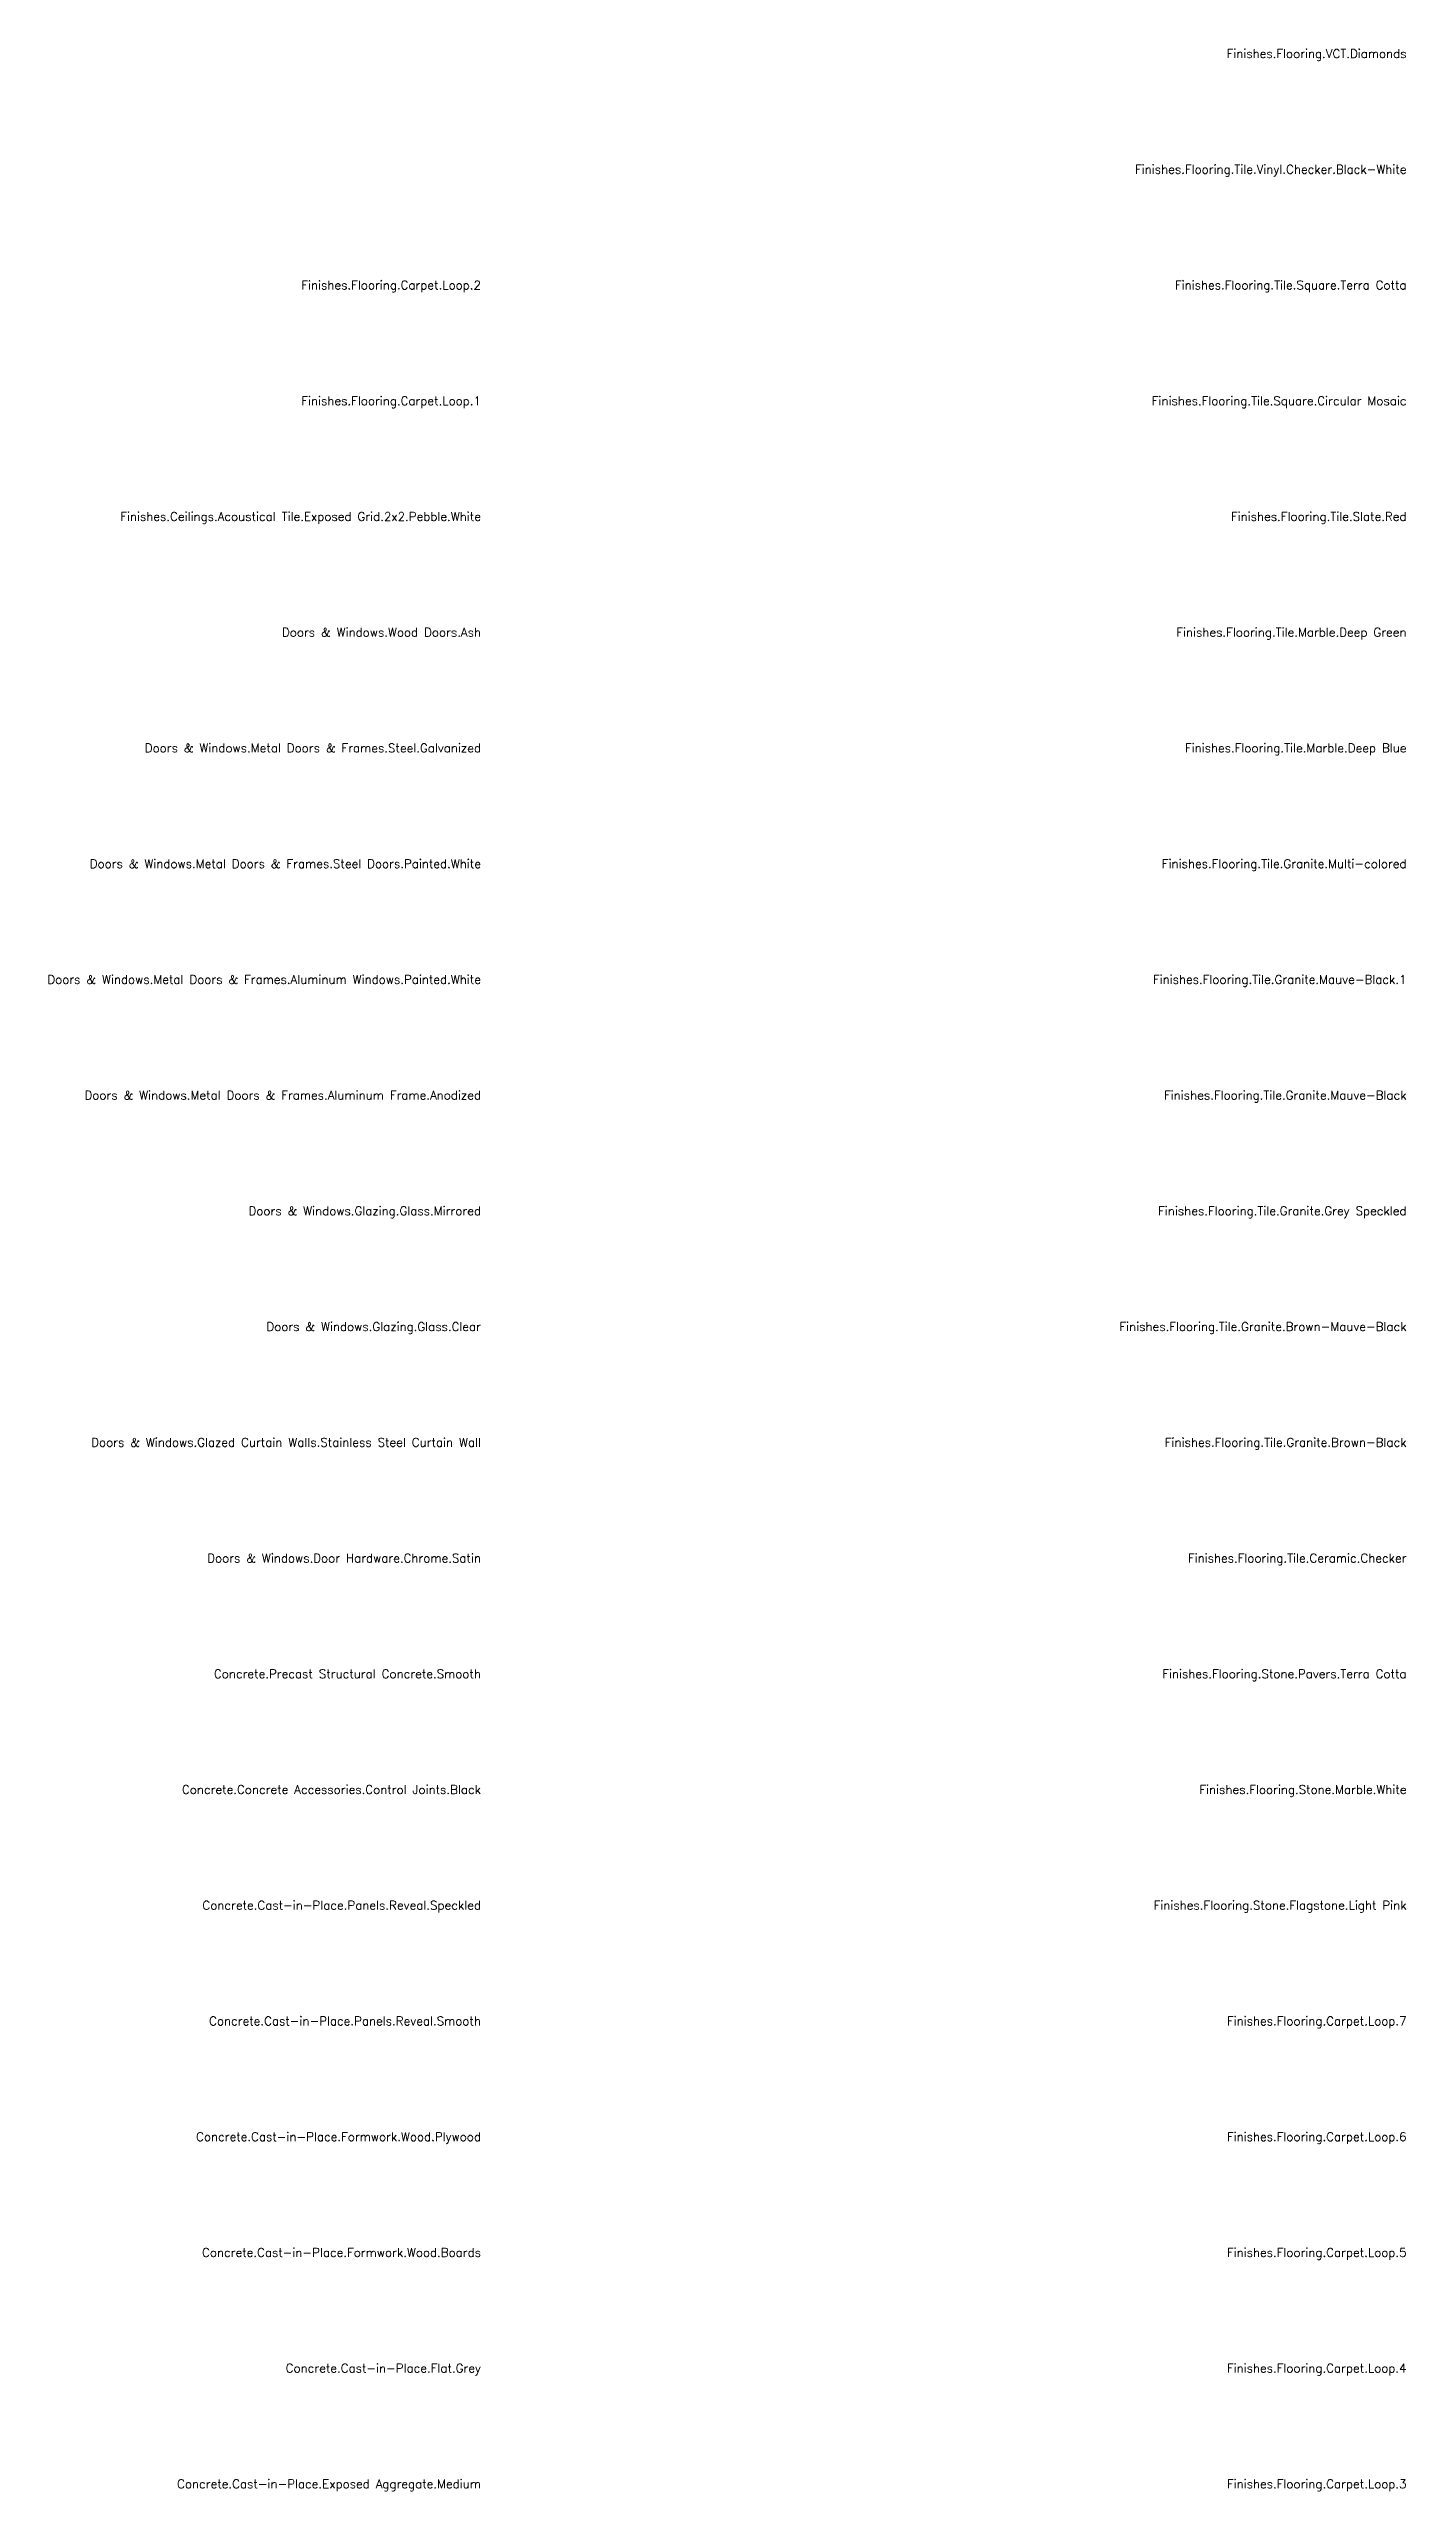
# Model space of a CAD drawing. Header units: inches. Extents: x -453 to 5755, y 57 to 2589.
# Drawn here: x -453 to 955, y 57 to 2589 of the extents above; entities that cross this region are included whole.
import ezdxf
from ezdxf.enums import TextEntityAlignment as Align

# ---------------------------------------------------------------- set-up
doc = ezdxf.new("R2010")
doc.units = ezdxf.units.IN
doc.header["$LTSCALE"] = 0.5
doc.header["$MEASUREMENT"] = 0
doc.layers.add('A-Anno-Schd-Titl', color=233, linetype='Continuous', lineweight=35)
doc.styles.add('RomanS', font='romans.shx')

msp = doc.modelspace()

# ---------------------------------------------------------------- texts
at = {"layer": 'A-Anno-Schd-Titl', "style": 'RomanS'}
for s, p in [('Finishes.Flooring.VCT.Diamonds', (955, 2580)), ('Finishes.Flooring.Tile.Vinyl.Checker.Black-White', (955, 2460)), ('Finishes.Flooring.Carpet.Loop.2', (-5, 2340)), ('Finishes.Flooring.Tile.Square.Terra Cotta', (955, 2340)), ('Finishes.Flooring.Carpet.Loop.1', (-5, 2220)), ('Finishes.Flooring.Tile.Square.Circular Mosaic', (955, 2220)), ('Finishes.Ceilings.Acoustical Tile.Exposed Grid.2x2.Pebble.White', (-5, 2100)), ('Finishes.Flooring.Tile.Slate.Red', (955, 2100)), ('Doors & Windows.Wood Doors.Ash', (-5, 1980)), ('Finishes.Flooring.Tile.Marble.Deep Green', (955, 1980)), ('Doors & Windows.Metal Doors & Frames.Steel.Galvanized', (-5, 1860)), ('Finishes.Flooring.Tile.Marble.Deep Blue', (955, 1860)), ('Doors & Windows.Metal Doors & Frames.Steel Doors.Painted.White', (-5, 1740)), ('Finishes.Flooring.Tile.Granite.Multi-colored', (955, 1740)), ('Doors & Windows.Metal Doors & Frames.Aluminum Windows.Painted.White', (-5, 1620)), ('Finishes.Flooring.Tile.Granite.Mauve-Black.1', (955, 1620)), ('Doors & Windows.Metal Doors & Frames.Aluminum Frame.Anodized', (-5, 1500)), ('Finishes.Flooring.Tile.Granite.Mauve-Black', (955, 1500)), ('Doors & Windows.Glazing.Glass.Mirrored', (-5, 1380)), ('Finishes.Flooring.Tile.Granite.Grey Speckled', (955, 1380)), ('Doors & Windows.Glazing.Glass.Clear', (-5, 1260)), ('Finishes.Flooring.Tile.Granite.Brown-Mauve-Black', (955, 1260)), ('Doors & Windows.Glazed Curtain Walls.Stainless Steel Curtain Wall', (-5, 1140)), ('Finishes.Flooring.Tile.Granite.Brown-Black', (955, 1140)), ('Doors & Windows.Door Hardware.Chrome.Satin', (-5, 1020)), ('Finishes.Flooring.Tile.Ceramic.Checker', (955, 1020)), ('Concrete.Precast Structural Concrete.Smooth', (-5, 900)), ('Finishes.Flooring.Stone.Pavers.Terra Cotta', (955, 900)), ('Concrete.Concrete Accessories.Control Joints.Black', (-5, 780)), ('Finishes.Flooring.Stone.Marble.White', (955, 780)), ('Concrete.Cast-in-Place.Panels.Reveal.Speckled', (-5, 660)), ('Finishes.Flooring.Stone.Flagstone.Light Pink', (955, 660)), ('Concrete.Cast-in-Place.Panels.Reveal.Smooth', (-5, 540)), ('Finishes.Flooring.Carpet.Loop.7', (955, 540)), ('Concrete.Cast-in-Place.Formwork.Wood.Plywood', (-5, 420)), ('Finishes.Flooring.Carpet.Loop.6', (955, 420)), ('Concrete.Cast-in-Place.Formwork.Wood.Boards', (-5, 300)), ('Finishes.Flooring.Carpet.Loop.5', (955, 300)), ('Concrete.Cast-in-Place.Flat.Grey', (-5, 180)), ('Finishes.Flooring.Carpet.Loop.4', (955, 180)), ('Concrete.Cast-in-Place.Exposed Aggregate.Medium', (-5, 60)), ('Finishes.Flooring.Carpet.Loop.3', (955, 60))]:
    msp.add_text(s, height=9, dxfattribs=at).set_placement(p, align=Align.RIGHT)

doc.saveas('drawing.dxf')
